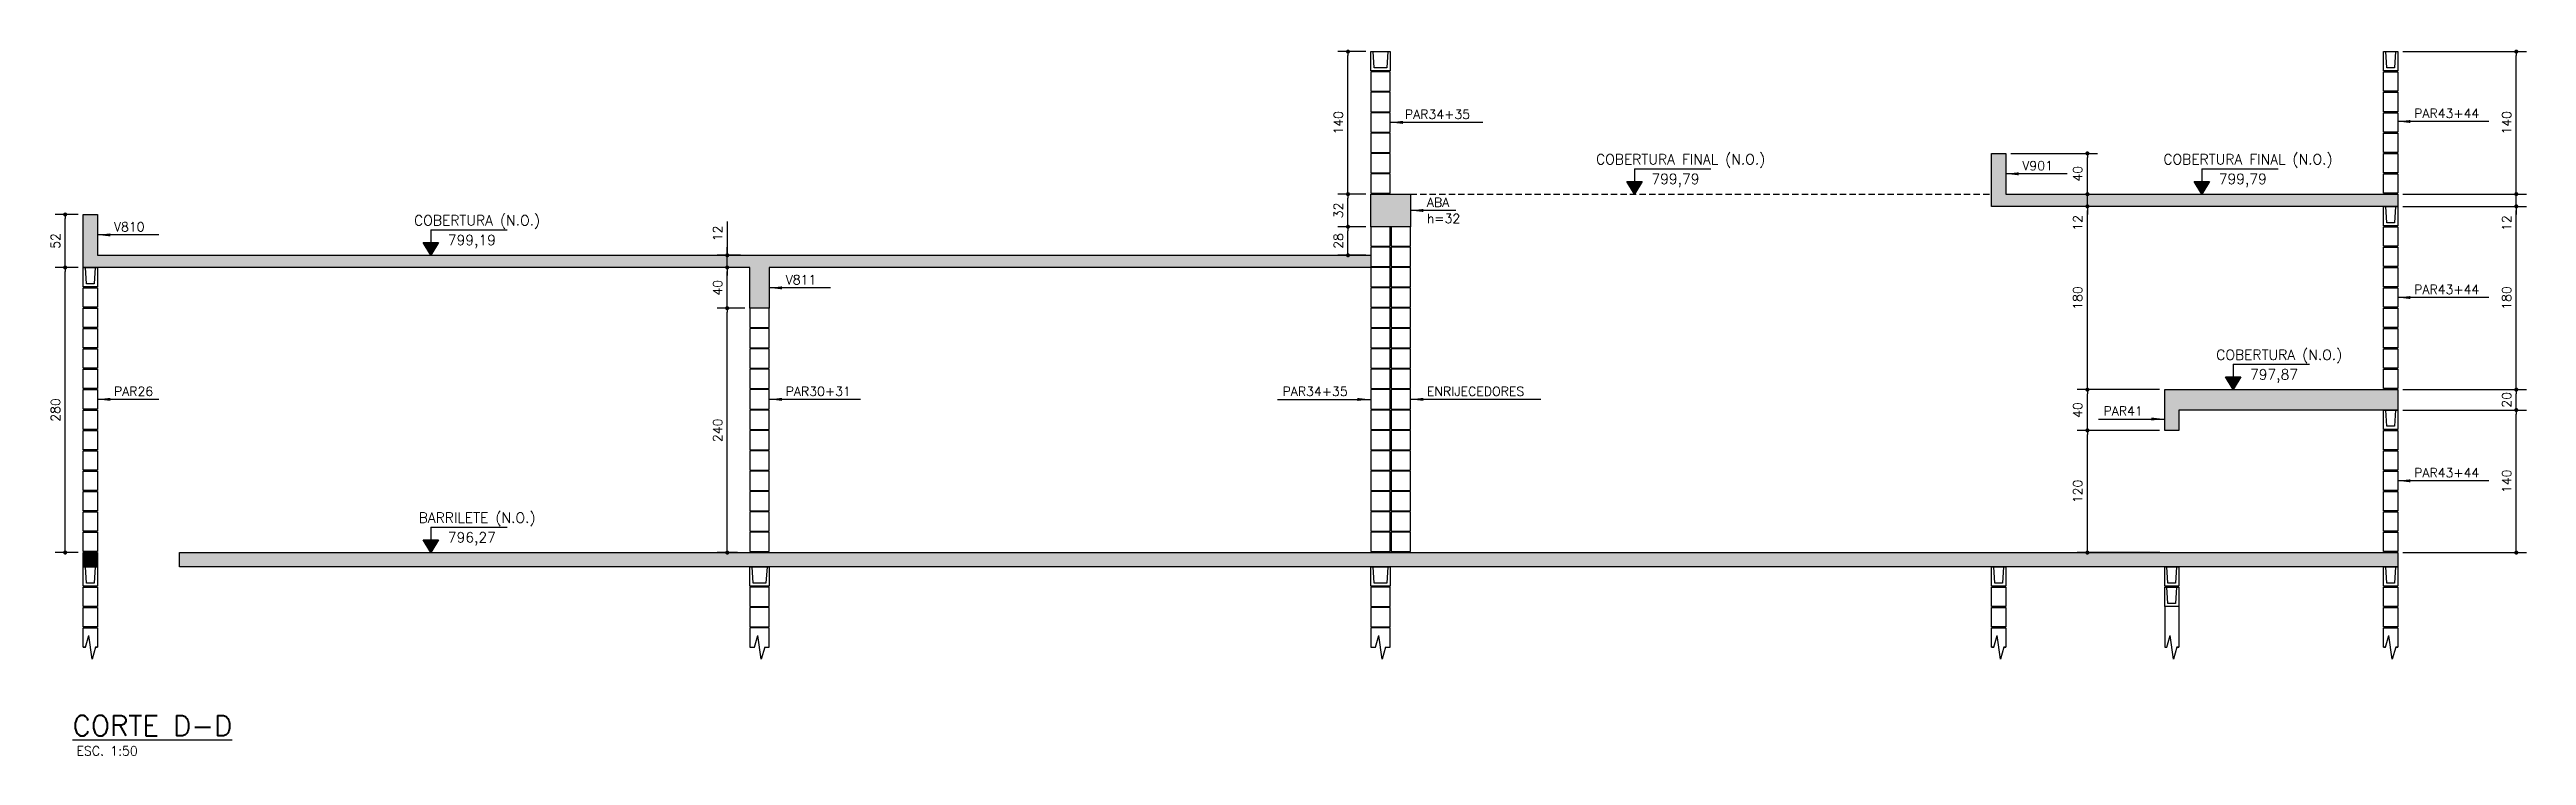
# Model space of a CAD drawing. Extents: x -14651 to 3404, y -4567 to 9231.
# Drawn here: x 166 to 2600, y 7739 to 8432 of the extents above; entities that cross this region are included whole.
import ezdxf
from ezdxf.enums import TextEntityAlignment as Align

# ---------------------------------------------------------------- set-up
doc = ezdxf.new("R2010")
doc.units = 0
doc.header["$LTSCALE"] = 25
doc.linetypes.add('DASHED2', pattern=[0.375, 0.25, -0.125])
for name, color, linetype in [('COTA', 1, 'Continuous'), ('H3', 253, 'Continuous'), ('LINHA-FINA', 1, 'Continuous'), ('Linha_fina', 1, 'Continuous'), ('PENA_03', 3, 'Continuous'), ('Pena_1', 1, 'Continuous'), ('PENA_6', 6, 'Continuous'), ('T1', 2, 'Continuous'), ('TEXTO', 3, 'Continuous')]:
    doc.layers.add(name, color=color, linetype=linetype)
doc.styles.add('COTA', font='romans.shx')
doc.styles.add('TEXTO', font='romans.shx', dxfattribs={"height": 10})
doc.styles.add('Texto1', font='romans.shx', dxfattribs={"height": 9})
doc.styles.add('Texto3', font='romans.shx', dxfattribs={"height": 20})
doc.dimstyles.new('forma', dxfattribs={"dimscale": 5, "dimtxt": 1.8, "dimasz": 0.8, "dimexe": 2, "dimexo": 1, "dimgap": 1, "dimtad": 1, "dimdec": 1, "dimzin": 9, "dimtxsty": 'COTA', "dimblk1": 'DOT', "dimblk2": 'DOT', "dimsah": 1, "dimcen": 0, "dimdle": 1, "dimclrd": 256, "dimclre": 256, "dimclrt": 2, "dimadec": 0, "dimazin": 0, "dimtfac": 1, "dimtdec": 0, "dimtmove": 0, "dimatfit": 3, "dimfxl": 1, "dimtolj": 1, "dimtzin": 0, "dimarcsym": 0})

msp = doc.modelspace()

# ---------------------------------------------------------------- texts
at = {"layer": 'T1', "style": 'Texto1'}
for s, p in [('PAR34+35', (1498.04, 8363.7)), ('PAR43+44', (2489.61, 8364.58)), ('V901', (2104.61, 8313.2)), ('ABA', (1519.61, 8277.2)), ('V810', (229.61, 8253.2)), ('h=32', (1519.61, 8261.4)), ('V811', (889.61, 8201.2)), ('PAR43+44', (2489.61, 8191.7)), ('PAR26', (229.61, 8091.7)), ('PAR30+31', (889.61, 8091.7)), ('PAR34+35', (1377.77, 8091.62)), ('ENRIJECEDORES', (1519.61, 8091.7)), ('PAR41', (2184.43, 8072.38)), ('PAR43+44', (2489.61, 8011.7))]:
    msp.add_text(s, height=9, dxfattribs=at).set_placement(p)
at = {"layer": 'TEXTO', "color": 4, "style": 'Texto3'}
msp.add_text('%%UCORTE D-D', height=20, dxfattribs=at).set_placement((188.95, 7757.76))
at = {"layer": 'TEXTO', "color": 2, "style": 'Texto1'}
msp.add_text('ESC. 1:50', height=9, dxfattribs=at).set_placement((192.81, 7738.58))

# ---------------------------------------------------------------- blocks, each defined once
blk = doc.blocks.new('interrup')
at = {"layer": 'Linha_fina'}
for p, q in [((-1, 0), (-0.33, 2.31)), ((0.33, -2.31), (-0.33, 2.31)), ((1, 0), (0.33, -2.31))]:
    blk.add_line(p, q, dxfattribs=at)
blk = doc.blocks.new('ss')
at = {"layer": 'Linha_fina'}
blk.add_solid([(0, 0), (-2.5, -0.29), (-2.5, 0.3)], dxfattribs=at)
blk = doc.blocks.new('elevação_d')
at = {"layer": 'Linha_fina', "linetype": 'Continuous'}
blk.add_hatch(color=256, dxfattribs=at).paths.add_polyline_path([(0, 0), (1.5, 2.5), (-1.5, 2.5)])
at = {"layer": 'Linha_fina'}
for p, q in [((0, 5), (0, 2.5)), ((0, 5), (15, 5)), ((0, 0), (-1.5, 2.5)), ((-1.5, 2.5), (1.5, 2.5)), ((1.5, 2.5), (0, 0))]:
    blk.add_line(p, q, dxfattribs=at)
at = {"layer": 'TEXTO', "linetype": 'Continuous', "style": 'TEXTO'}
for p in [(9.07, 5.25), (9.07, 1.5)]:
    blk.add_attdef('XXXX.XX', text='', height=2, dxfattribs=at).set_placement(p, align=Align.BOTTOM_CENTER)
blk = doc.blocks.new('_Dot')
at = {"color": 0, "linetype": 'ByBlock', "lineweight": -2}
blk.add_line((-0.5, 0), (-1, 0), dxfattribs=at)
at = {"color": 0, "linetype": 'ByBlock', "const_width": 0.5}
blk.add_lwpolyline([(-0.25, 0, 1), (0.25, 0, 1)], format="xyb", close=True, dxfattribs=at)
blk = doc.blocks.new('*D86')
at = {"layer": 'COTA', "lineweight": -2, "transparency": 16777216}
for p, q in [((194.5, 8217.8), (171.7, 8217.8)), ((181.7, 7941.8), (181.7, 8213.8)), ((194.5, 7937.8), (171.7, 7937.8))]:
    blk.add_line(p, q, dxfattribs=at)
at = {"layer": 'Defpoints', "color": 0, "transparency": 16777216}
for p in [(181.7, 8217.8), (199.5, 8217.8), (199.5, 7937.8)]:
    blk.add_point(p, dxfattribs=at)
at = {"layer": 'COTA', "lineweight": -2, "transparency": 16777216, "xscale": 4, "yscale": 4, "zscale": 4}
for p, rotation in [((181.7, 8217.8), 90), ((181.7, 7937.8), 270)]:
    blk.add_blockref('_Dot', p, dxfattribs=dict(at, rotation=rotation))
at = {"layer": 'COTA', "color": 2, "transparency": 16777216, "insert": (172.2, 8077.8), "char_height": 9, "attachment_point": 5, "rotation": 90, "style": 'COTA'}
blk.add_mtext('\\A1;280 ', dxfattribs=at)
blk = doc.blocks.new('*D87')
at = {"layer": 'COTA', "lineweight": -2, "transparency": 16777216}
for p, q in [((194.5, 8269.8), (171.7, 8269.8)), ((181.7, 8221.8), (181.7, 8265.8)), ((194.5, 8217.8), (171.7, 8217.8))]:
    blk.add_line(p, q, dxfattribs=at)
at = {"layer": 'Defpoints', "color": 0, "transparency": 16777216}
for p in [(181.7, 8269.8), (199.5, 8269.8), (199.5, 8217.8)]:
    blk.add_point(p, dxfattribs=at)
at = {"layer": 'COTA', "lineweight": -2, "transparency": 16777216, "xscale": 4, "yscale": 4, "zscale": 4}
for p, rotation in [((181.7, 8269.8), 90), ((181.7, 8217.8), 270)]:
    blk.add_blockref('_Dot', p, dxfattribs=dict(at, rotation=rotation))
at = {"layer": 'COTA', "color": 2, "transparency": 16777216, "insert": (172.2, 8243.8), "char_height": 9, "attachment_point": 5, "rotation": 90, "style": 'COTA'}
blk.add_mtext('\\A1;52 ', dxfattribs=at)
blk = doc.blocks.new('*D88')
at = {"layer": 'COTA', "lineweight": -2, "transparency": 16777216}
for p, q in [((849.5, 8177.8), (822.2, 8177.8)), ((832.2, 7941.8), (832.2, 8173.8)), ((842.2, 7937.8), (822.2, 7937.8))]:
    blk.add_line(p, q, dxfattribs=at)
at = {"layer": 'Defpoints', "color": 0, "transparency": 16777216}
for p in [(832.2, 8177.8), (854.5, 8177.8), (847.2, 7937.8)]:
    blk.add_point(p, dxfattribs=at)
at = {"layer": 'COTA', "lineweight": -2, "transparency": 16777216, "xscale": 4, "yscale": 4, "zscale": 4}
for p, rotation in [((832.2, 8177.8), 90), ((832.2, 7937.8), 270)]:
    blk.add_blockref('_Dot', p, dxfattribs=dict(at, rotation=rotation))
at = {"layer": 'COTA', "color": 2, "transparency": 16777216, "insert": (822.7, 8057.8), "char_height": 9, "attachment_point": 5, "rotation": 90, "style": 'COTA'}
blk.add_mtext('\\A1;240 ', dxfattribs=at)
blk = doc.blocks.new('*D89')
at = {"layer": 'COTA', "lineweight": -2, "transparency": 16777216}
for p, q in [((849.5, 8217.8), (822.2, 8217.8)), ((832.2, 8181.8), (832.2, 8213.8)), ((849.5, 8177.8), (822.2, 8177.8))]:
    blk.add_line(p, q, dxfattribs=at)
at = {"layer": 'Defpoints', "color": 0, "transparency": 16777216}
for p in [(832.2, 8217.8), (854.5, 8217.8), (854.5, 8177.8)]:
    blk.add_point(p, dxfattribs=at)
at = {"layer": 'COTA', "lineweight": -2, "transparency": 16777216, "xscale": 4, "yscale": 4, "zscale": 4}
for p, rotation in [((832.2, 8217.8), 90), ((832.2, 8177.8), 270)]:
    blk.add_blockref('_Dot', p, dxfattribs=dict(at, rotation=rotation))
at = {"layer": 'COTA', "color": 2, "transparency": 16777216, "insert": (822.7, 8197.8), "char_height": 9, "attachment_point": 5, "rotation": 90, "style": 'COTA'}
blk.add_mtext('\\A1;40 ', dxfattribs=at)
blk = doc.blocks.new('*D90')
at = {"layer": 'COTA', "lineweight": -2, "transparency": 16777216}
for p, q in [((832.2, 8262.9), (832.2, 8229.8)), ((845.1, 8229.8), (822.2, 8229.8)), ((832.2, 8233.8), (832.2, 8237.8)), ((832.2, 8217.8), (832.2, 8229.8)), ((832.2, 8217.8), (832.2, 8229.8)), ((849.5, 8217.8), (822.2, 8217.8)), ((832.2, 8213.8), (832.2, 8209.8))]:
    blk.add_line(p, q, dxfattribs=at)
at = {"layer": 'Defpoints', "color": 0, "transparency": 16777216}
for p in [(832.2, 8229.8), (850.1, 8229.8), (854.5, 8217.8)]:
    blk.add_point(p, dxfattribs=at)
at = {"layer": 'COTA', "lineweight": -2, "transparency": 16777216, "xscale": 4, "yscale": 4, "zscale": 4}
for p, rotation in [((832.2, 8229.8), 270), ((832.2, 8217.8), 90)]:
    blk.add_blockref('_Dot', p, dxfattribs=dict(at, rotation=rotation))
at = {"layer": 'COTA', "color": 2, "transparency": 16777216, "insert": (822.7, 8251.2), "char_height": 9, "attachment_point": 5, "rotation": 90, "style": 'COTA'}
blk.add_mtext('\\A1;12 ', dxfattribs=at)
blk = doc.blocks.new('*D91')
at = {"layer": 'COTA', "lineweight": -2, "transparency": 16777216}
for p, q in [((1459.5, 8257.8), (1432.1, 8257.8)), ((1442.1, 8233.8), (1442.1, 8253.8)), ((1459.5, 8229.8), (1432.1, 8229.8))]:
    blk.add_line(p, q, dxfattribs=at)
at = {"layer": 'Defpoints', "color": 0, "transparency": 16777216}
for p in [(1442.1, 8257.8), (1464.5, 8257.8), (1464.5, 8229.8)]:
    blk.add_point(p, dxfattribs=at)
at = {"layer": 'COTA', "lineweight": -2, "transparency": 16777216, "xscale": 4, "yscale": 4, "zscale": 4}
for p, rotation in [((1442.1, 8257.8), 90), ((1442.1, 8229.8), 270)]:
    blk.add_blockref('_Dot', p, dxfattribs=dict(at, rotation=rotation))
at = {"layer": 'COTA', "color": 2, "transparency": 16777216, "insert": (1432.6, 8243.8), "char_height": 9, "attachment_point": 5, "rotation": 90, "style": 'COTA'}
blk.add_mtext('\\A1;28 ', dxfattribs=at)
blk = doc.blocks.new('*D92')
at = {"layer": 'COTA', "lineweight": -2, "transparency": 16777216}
for p, q in [((1459.5, 8289.8), (1432.1, 8289.8)), ((1442.1, 8261.8), (1442.1, 8285.8)), ((1459.5, 8257.8), (1432.1, 8257.8))]:
    blk.add_line(p, q, dxfattribs=at)
at = {"layer": 'Defpoints', "color": 0, "transparency": 16777216}
for p in [(1442.1, 8289.8), (1464.5, 8289.8), (1464.5, 8257.8)]:
    blk.add_point(p, dxfattribs=at)
at = {"layer": 'COTA', "lineweight": -2, "transparency": 16777216, "xscale": 4, "yscale": 4, "zscale": 4}
for p, rotation in [((1442.1, 8289.8), 90), ((1442.1, 8257.8), 270)]:
    blk.add_blockref('_Dot', p, dxfattribs=dict(at, rotation=rotation))
at = {"layer": 'COTA', "color": 2, "transparency": 16777216, "insert": (1432.6, 8273.8), "char_height": 9, "attachment_point": 5, "rotation": 90, "style": 'COTA'}
blk.add_mtext('\\A1;32 ', dxfattribs=at)
blk = doc.blocks.new('*D93')
at = {"layer": 'COTA', "lineweight": -2, "transparency": 16777216}
for p, q in [((1459.5, 8429.8), (1432.1, 8429.8)), ((1442.1, 8293.8), (1442.1, 8425.8)), ((1459.5, 8289.8), (1432.1, 8289.8))]:
    blk.add_line(p, q, dxfattribs=at)
at = {"layer": 'Defpoints', "color": 0, "transparency": 16777216}
for p in [(1442.1, 8429.8), (1464.5, 8429.8), (1464.5, 8289.8)]:
    blk.add_point(p, dxfattribs=at)
at = {"layer": 'COTA', "lineweight": -2, "transparency": 16777216, "xscale": 4, "yscale": 4, "zscale": 4}
for p, rotation in [((1442.1, 8429.8), 90), ((1442.1, 8289.8), 270)]:
    blk.add_blockref('_Dot', p, dxfattribs=dict(at, rotation=rotation))
at = {"layer": 'COTA', "color": 2, "transparency": 16777216, "insert": (1432.6, 8359.8), "char_height": 9, "attachment_point": 5, "rotation": 90, "style": 'COTA'}
blk.add_mtext('\\A1;140 ', dxfattribs=at)
blk = doc.blocks.new('*D94')
at = {"layer": 'COTA', "lineweight": -2, "transparency": 16777216}
for p, q in [((2239.5, 8057.8), (2158.6, 8057.8)), ((2168.6, 7941.8), (2168.6, 8053.8)), ((2239.6, 7937.8), (2158.6, 7937.8))]:
    blk.add_line(p, q, dxfattribs=at)
at = {"layer": 'Defpoints', "color": 0, "transparency": 16777216}
for p in [(2168.6, 8057.8), (2244.5, 8057.8), (2244.6, 7937.8)]:
    blk.add_point(p, dxfattribs=at)
at = {"layer": 'COTA', "lineweight": -2, "transparency": 16777216, "xscale": 4, "yscale": 4, "zscale": 4}
for p, rotation in [((2168.6, 8057.8), 90), ((2168.6, 7937.8), 270)]:
    blk.add_blockref('_Dot', p, dxfattribs=dict(at, rotation=rotation))
at = {"layer": 'COTA', "color": 2, "transparency": 16777216, "insert": (2159.1, 7997.8), "char_height": 9, "attachment_point": 5, "rotation": 90, "style": 'COTA'}
blk.add_mtext('\\A1;120 ', dxfattribs=at)
blk = doc.blocks.new('*D95')
at = {"layer": 'COTA', "lineweight": -2, "transparency": 16777216}
for p, q in [((2239.5, 8097.8), (2158.6, 8097.8)), ((2168.6, 8061.8), (2168.6, 8093.8)), ((2239.5, 8057.8), (2158.6, 8057.8))]:
    blk.add_line(p, q, dxfattribs=at)
at = {"layer": 'Defpoints', "color": 0, "transparency": 16777216}
for p in [(2168.6, 8097.8), (2244.5, 8097.8), (2244.5, 8057.8)]:
    blk.add_point(p, dxfattribs=at)
at = {"layer": 'COTA', "lineweight": -2, "transparency": 16777216, "xscale": 4, "yscale": 4, "zscale": 4}
for p, rotation in [((2168.6, 8097.8), 90), ((2168.6, 8057.8), 270)]:
    blk.add_blockref('_Dot', p, dxfattribs=dict(at, rotation=rotation))
at = {"layer": 'COTA', "color": 2, "transparency": 16777216, "insert": (2159.1, 8077.8), "char_height": 9, "attachment_point": 5, "rotation": 90, "style": 'COTA'}
blk.add_mtext('\\A1;40 ', dxfattribs=at)
blk = doc.blocks.new('*D96')
at = {"layer": 'COTA', "lineweight": -2, "transparency": 16777216}
for p, q in [((2169.6, 8277.8), (2158.6, 8277.8)), ((2168.6, 8101.8), (2168.6, 8273.8)), ((2239.5, 8097.8), (2158.6, 8097.8))]:
    blk.add_line(p, q, dxfattribs=at)
at = {"layer": 'Defpoints', "color": 0, "transparency": 16777216}
for p in [(2168.6, 8277.8), (2174.6, 8277.8), (2244.5, 8097.8)]:
    blk.add_point(p, dxfattribs=at)
at = {"layer": 'COTA', "lineweight": -2, "transparency": 16777216, "xscale": 4, "yscale": 4, "zscale": 4}
for p, rotation in [((2168.6, 8277.8), 90), ((2168.6, 8097.8), 270)]:
    blk.add_blockref('_Dot', p, dxfattribs=dict(at, rotation=rotation))
at = {"layer": 'COTA', "color": 2, "transparency": 16777216, "insert": (2159.1, 8187.8), "char_height": 9, "attachment_point": 5, "rotation": 90, "style": 'COTA'}
blk.add_mtext('\\A1;180 ', dxfattribs=at)
blk = doc.blocks.new('*D97')
at = {"layer": 'COTA', "lineweight": -2, "transparency": 16777216}
for p, q in [((2169.6, 8277.8), (2158.6, 8277.8)), ((2168.6, 8293.8), (2168.6, 8297.8)), ((2168.6, 8277.8), (2168.6, 8289.8)), ((2173.6, 8289.8), (2178.6, 8289.8)), ((2168.6, 8273.8), (2168.6, 8269.8))]:
    blk.add_line(p, q, dxfattribs=at)
at = {"layer": 'Defpoints', "color": 0, "transparency": 16777216}
for p in [(2168.6, 8289.8), (2168.6, 8289.8), (2174.6, 8277.8)]:
    blk.add_point(p, dxfattribs=at)
at = {"layer": 'COTA', "lineweight": -2, "transparency": 16777216, "xscale": 4, "yscale": 4, "zscale": 4}
for p, rotation in [((2168.6, 8289.8), 270), ((2168.6, 8277.8), 90)]:
    blk.add_blockref('_Dot', p, dxfattribs=dict(at, rotation=rotation))
at = {"layer": 'COTA', "color": 2, "transparency": 16777216, "insert": (2159.1, 8261.6), "char_height": 9, "attachment_point": 5, "rotation": 90, "style": 'COTA'}
blk.add_mtext('\\A1;12 ', dxfattribs=at)
blk = doc.blocks.new('*D98')
at = {"layer": 'COTA', "lineweight": -2, "transparency": 16777216}
for p, q in [((2093.5, 8329.8), (2178.6, 8329.8)), ((2168.6, 8293.8), (2168.6, 8325.8)), ((2173.6, 8289.8), (2178.6, 8289.8))]:
    blk.add_line(p, q, dxfattribs=at)
at = {"layer": 'Defpoints', "color": 0, "transparency": 16777216}
for p in [(2088.5, 8329.8), (2168.6, 8329.8), (2168.6, 8289.8)]:
    blk.add_point(p, dxfattribs=at)
at = {"layer": 'COTA', "lineweight": -2, "transparency": 16777216, "xscale": 4, "yscale": 4, "zscale": 4}
for p, rotation in [((2168.6, 8329.8), 90), ((2168.6, 8289.8), 270)]:
    blk.add_blockref('_Dot', p, dxfattribs=dict(at, rotation=rotation))
at = {"layer": 'COTA', "color": 2, "transparency": 16777216, "insert": (2159.1, 8309.8), "char_height": 9, "attachment_point": 5, "rotation": 90, "style": 'COTA'}
blk.add_mtext('\\A1;40 ', dxfattribs=at)
blk = doc.blocks.new('*D99')
at = {"layer": 'COTA', "lineweight": -2, "transparency": 16777216}
for p, q in [((2478.5, 8077.8), (2600, 8077.8)), ((2590, 7941.8), (2590, 8073.8)), ((2478.5, 7937.8), (2600, 7937.8))]:
    blk.add_line(p, q, dxfattribs=at)
at = {"layer": 'Defpoints', "color": 0, "transparency": 16777216}
for p in [(2473.5, 8077.8), (2590, 8077.8), (2473.5, 7937.8)]:
    blk.add_point(p, dxfattribs=at)
at = {"layer": 'COTA', "lineweight": -2, "transparency": 16777216, "xscale": 4, "yscale": 4, "zscale": 4}
for p, rotation in [((2590, 8077.8), 90), ((2590, 7937.8), 270)]:
    blk.add_blockref('_Dot', p, dxfattribs=dict(at, rotation=rotation))
at = {"layer": 'COTA', "color": 2, "transparency": 16777216, "insert": (2580.5, 8007.8), "char_height": 9, "attachment_point": 5, "rotation": 90, "style": 'COTA'}
blk.add_mtext('\\A1;140 ', dxfattribs=at)
blk = doc.blocks.new('*D100')
at = {"layer": 'COTA', "lineweight": -2, "transparency": 16777216}
for p, q in [((2478.5, 8097.8), (2600, 8097.8)), ((2590, 8081.8), (2590, 8093.8)), ((2478.5, 8077.8), (2600, 8077.8))]:
    blk.add_line(p, q, dxfattribs=at)
at = {"layer": 'Defpoints', "color": 0, "transparency": 16777216}
for p in [(2473.5, 8097.8), (2590, 8097.8), (2473.5, 8077.8)]:
    blk.add_point(p, dxfattribs=at)
at = {"layer": 'COTA', "lineweight": -2, "transparency": 16777216, "xscale": 4, "yscale": 4, "zscale": 4}
for p, rotation in [((2590, 8097.8), 90), ((2590, 8077.8), 270)]:
    blk.add_blockref('_Dot', p, dxfattribs=dict(at, rotation=rotation))
at = {"layer": 'COTA', "color": 2, "transparency": 16777216, "insert": (2580.5, 8087.8), "char_height": 9, "attachment_point": 5, "rotation": 90, "style": 'COTA'}
blk.add_mtext('\\A1;20 ', dxfattribs=at)
blk = doc.blocks.new('*D101')
at = {"layer": 'COTA', "lineweight": -2, "transparency": 16777216}
for p, q in [((2478.5, 8277.8), (2600, 8277.8)), ((2590, 8101.8), (2590, 8273.8)), ((2478.5, 8097.8), (2600, 8097.8))]:
    blk.add_line(p, q, dxfattribs=at)
at = {"layer": 'Defpoints', "color": 0, "transparency": 16777216}
for p in [(2473.5, 8277.8), (2590, 8277.8), (2473.5, 8097.8)]:
    blk.add_point(p, dxfattribs=at)
at = {"layer": 'COTA', "lineweight": -2, "transparency": 16777216, "xscale": 4, "yscale": 4, "zscale": 4}
for p, rotation in [((2590, 8277.8), 90), ((2590, 8097.8), 270)]:
    blk.add_blockref('_Dot', p, dxfattribs=dict(at, rotation=rotation))
at = {"layer": 'COTA', "color": 2, "transparency": 16777216, "insert": (2580.5, 8187.8), "char_height": 9, "attachment_point": 5, "rotation": 90, "style": 'COTA'}
blk.add_mtext('\\A1;180 ', dxfattribs=at)
blk = doc.blocks.new('*D102')
at = {"layer": 'COTA', "lineweight": -2, "transparency": 16777216}
for p, q in [((2478.5, 8289.8), (2600, 8289.8)), ((2478.5, 8277.8), (2600, 8277.8)), ((2590, 8293.8), (2590, 8297.8)), ((2590, 8277.8), (2590, 8289.8)), ((2590, 8273.8), (2590, 8269.8))]:
    blk.add_line(p, q, dxfattribs=at)
at = {"layer": 'Defpoints', "color": 0, "transparency": 16777216}
for p in [(2473.5, 8289.8), (2473.5, 8277.8), (2590, 8289.8)]:
    blk.add_point(p, dxfattribs=at)
at = {"layer": 'COTA', "lineweight": -2, "transparency": 16777216, "xscale": 4, "yscale": 4, "zscale": 4}
for p, rotation in [((2590, 8289.8), 270), ((2590, 8277.8), 90)]:
    blk.add_blockref('_Dot', p, dxfattribs=dict(at, rotation=rotation))
at = {"layer": 'COTA', "color": 2, "transparency": 16777216, "insert": (2580.5, 8261.3), "char_height": 9, "attachment_point": 5, "rotation": 90, "style": 'COTA'}
blk.add_mtext('\\A1;12 ', dxfattribs=at)
blk = doc.blocks.new('*D103')
at = {"layer": 'COTA', "lineweight": -2, "transparency": 16777216}
for p, q in [((2478.5, 8429.8), (2600, 8429.8)), ((2590, 8293.8), (2590, 8425.8)), ((2478.5, 8289.8), (2600, 8289.8))]:
    blk.add_line(p, q, dxfattribs=at)
at = {"layer": 'Defpoints', "color": 0, "transparency": 16777216}
for p in [(2473.5, 8429.8), (2590, 8429.8), (2473.5, 8289.8)]:
    blk.add_point(p, dxfattribs=at)
at = {"layer": 'COTA', "lineweight": -2, "transparency": 16777216, "xscale": 4, "yscale": 4, "zscale": 4}
for p, rotation in [((2590, 8429.8), 90), ((2590, 8289.8), 270)]:
    blk.add_blockref('_Dot', p, dxfattribs=dict(at, rotation=rotation))
at = {"layer": 'COTA', "color": 2, "transparency": 16777216, "insert": (2580.5, 8359.8), "char_height": 9, "attachment_point": 5, "rotation": 90, "style": 'COTA'}
blk.add_mtext('\\A1;140 ', dxfattribs=at)

# ---------------------------------------------------------------- dimensions: what is measured, and where the dimension line sits
at = {"layer": 'COTA'}
for base, p1, p2, override, picture, middle in [((1442.1, 8429.79), (1464.52, 8289.79), (1464.52, 8429.79), {"dimpost": ' ', "dimtmove": 1}, '*D93', (1432.6, 8359.79)), ((2589.98, 8429.79), (2473.52, 8289.79), (2473.52, 8429.79), {"dimpost": ' ', "dimtmove": 1}, '*D103', (2580.48, 8359.79)), ((2168.64, 8329.79), (2168.64, 8289.79), (2088.52, 8329.79), {"dimpost": ' ', "dimtmove": 1}, '*D98', (2159.14, 8309.79)), ((1442.1, 8289.79), (1464.52, 8257.79), (1464.52, 8289.79), {"dimpost": ' ', "dimtmove": 1}, '*D92', (1432.6, 8273.79)), ((2168.64, 8277.79), (2244.52, 8097.79), (2174.59, 8277.79), {"dimpost": ' ', "dimtmove": 1}, '*D96', (2159.14, 8187.79)), ((2589.98, 8277.79), (2473.52, 8097.79), (2473.52, 8277.79), {"dimpost": ' ', "dimtmove": 1}, '*D101', (2580.48, 8187.79)), ((181.74, 8269.79), (199.52, 8217.79), (199.52, 8269.79), {"dimpost": ' ', "dimtmove": 1}, '*D87', (172.24, 8243.79)), ((1442.1, 8257.79), (1464.52, 8229.79), (1464.52, 8257.79), {"dimpost": ' '}, '*D91', (1432.6, 8243.79)), ((181.74, 8217.79), (199.52, 7937.79), (199.52, 8217.79), {"dimpost": ' '}, '*D86', (172.24, 8077.79)), ((832.16, 8217.79), (854.52, 8177.79), (854.52, 8217.79), {"dimpost": ' ', "dimtmove": 1}, '*D89', (822.66, 8197.79)), ((832.16, 8177.79), (847.23, 7937.79), (854.52, 8177.79), {"dimpost": ' '}, '*D88', (822.66, 8057.79)), ((2168.64, 8097.79), (2244.52, 8057.79), (2244.52, 8097.79), {"dimpost": ' ', "dimtmove": 1}, '*D95', (2159.14, 8077.79)), ((2589.98, 8077.79), (2473.52, 7937.79), (2473.52, 8077.79), {"dimpost": ' '}, '*D99', (2580.48, 8007.79)), ((2168.64, 8057.79), (2244.63, 7937.79), (2244.52, 8057.79), {"dimpost": ' '}, '*D94', (2159.14, 7997.79))]:
    dim = msp.add_linear_dim(base=base, p1=p1, p2=p2, angle=90, dimstyle='forma', override=override, dxfattribs=at)
    dim.commit()
    dim.dimension.update_dxf_attribs({"geometry": picture, "text_midpoint": middle})
for base, p1, p2, picture, middle in [((2168.64, 8289.79), (2174.59, 8277.79), (2168.64, 8289.79), '*D97', (2168.64, 8261.58)), ((2589.98, 8289.79), (2473.52, 8277.79), (2473.52, 8289.79), '*D102', (2589.98, 8261.33)), ((832.16, 8229.79), (854.52, 8217.79), (850.14, 8229.79), '*D90', (832.16, 8251.23)), ((2589.98, 8097.79), (2473.52, 8077.79), (2473.52, 8097.79), '*D100', (2589.98, 8087.79))]:
    dim = msp.add_linear_dim(base=base, p1=p1, p2=p2, angle=90, dimstyle='forma', override={"dimpost": ' ', "dimtmove": 1}, dxfattribs=at)
    dim.commit()
    dim.dimension.update_dxf_attribs({"geometry": picture, "text_midpoint": middle, "dimtype": 128})

# ---------------------------------------------------------------- hatches: boundary and pattern name
at = {"layer": 'H3'}
for points in [[(2074.52, 8329.79), (2088.52, 8329.79), (2088.52, 8289.79), (2473.52, 8289.79), (2473.52, 8277.79), (2074.52, 8277.79)], [(1464.52, 8289.79), (1464.52, 8257.79), (1503.52, 8257.79), (1503.52, 8289.79)], [(199.52, 8217.79), (199.52, 8269.79), (213.52, 8269.79), (213.52, 8229.79), (1464.52, 8229.79), (1464.52, 8217.79), (873.52, 8217.79), (873.52, 8177.79), (854.52, 8177.79), (854.52, 8217.79)], [(2244.52, 8097.79), (2473.52, 8097.79), (2473.52, 8077.79), (2459.52, 8077.79), (2258.52, 8077.79), (2258.52, 8057.79), (2244.52, 8057.79)], [(199.52, 7923.79), (199.52, 7937.79), (213.52, 7937.79), (213.52, 7923.79)], [(294.02, 7937.79), (2473.52, 7937.79), (2473.52, 7923.79), (294.02, 7923.79)]]:
    msp.add_hatch(color=256, dxfattribs=at).paths.add_polyline_path(points)

# ---------------------------------------------------------------- linework, layer by layer
at = {"layer": 'LINHA-FINA', "linetype": 'DASHED2'}
msp.add_line((1503.52, 8289.79), (2074.52, 8289.79), dxfattribs=at)
at = {"layer": 'Linha_fina'}
for p, q in [((1574.67, 8360.29), (1483.52, 8360.29)), ((2563.01, 8361.17), (2473.52, 8361.17)), ((2148.58, 8309.79), (2088.52, 8309.79)), ((1548.15, 8273.79), (1503.52, 8273.79)), ((273.58, 8249.79), (213.52, 8249.79)), ((933.58, 8197.79), (873.52, 8197.79)), ((2563.01, 8188.29), (2473.52, 8188.29)), ((273.58, 8088.29), (213.52, 8088.29)), ((963.01, 8088.29), (873.52, 8088.29)), ((1372.71, 8088.21), (1463.87, 8088.21)), ((1631.61, 8088.29), (1503.52, 8088.29)), ((2179.38, 8068.97), (2243.87, 8068.97)), ((2563.01, 8008.29), (2473.52, 8008.29)), ((199.52, 7844.79), (201.52, 7844.79)), ((211.52, 7844.79), (213.52, 7844.79)), ((854.52, 7844.79), (859.02, 7844.79)), ((869.02, 7844.79), (873.52, 7844.79)), ((1464.52, 7844.79), (1469.02, 7844.79)), ((1479.02, 7844.79), (1483.52, 7844.79)), ((2074.52, 7844.79), (2076.52, 7844.79)), ((2086.52, 7844.79), (2088.52, 7844.79)), ((2244.52, 7844.79), (2246.52, 7844.79)), ((2256.52, 7844.79), (2258.52, 7844.79)), ((2459.52, 7844.79), (2461.52, 7844.79)), ((2471.52, 7844.79), (2473.52, 7844.79))]:
    msp.add_line(p, q, dxfattribs=at)
at = {"layer": 'PENA_03'}
for points in [[(2074.52, 8329.79), (2088.52, 8329.79), (2088.52, 8289.79), (2473.52, 8289.79), (2473.52, 8277.79), (2074.52, 8277.79), (2074.52, 8329.79)], [(1464.52, 8257.79), (1464.52, 8289.79), (1503.52, 8289.79), (1503.52, 8257.79), (1464.52, 8257.79)], [(199.52, 8217.79), (199.52, 8269.79), (213.52, 8269.79), (213.52, 8229.79), (1464.52, 8229.79), (1464.52, 8217.79), (873.52, 8217.79), (873.52, 8177.79), (854.52, 8177.79), (854.52, 8217.79), (199.52, 8217.79)], [(2244.52, 8097.79), (2473.52, 8097.79), (2473.52, 8077.79), (2459.52, 8077.79), (2258.52, 8077.79), (2258.52, 8057.79), (2244.52, 8057.79), (2244.52, 8097.79)]]:
    msp.add_lwpolyline(points, dxfattribs=at)
for points in [[(199.52, 7923.79), (199.52, 7937.79), (213.52, 7937.79), (213.52, 7923.79)], [(294.02, 7937.79), (2473.52, 7937.79), (2473.52, 7923.79), (294.02, 7923.79)]]:
    msp.add_lwpolyline(points, close=True, dxfattribs=at)
at = {"layer": 'Pena_1', "linetype": 'Continuous', "transparency": 33554687}
for p, q in [((2244.52, 7884.79), (2244.52, 7844.79)), ((2258.52, 7884.79), (2258.52, 7844.79))]:
    msp.add_line(p, q, dxfattribs=at)
for points in [[(1483.52, 8410.79), (1464.52, 8410.79), (1464.52, 8429.79), (1483.52, 8429.79), (1483.52, 8410.79)], [(1481.27, 8429.79), (1480.27, 8413.79), (1467.77, 8413.79), (1466.77, 8429.79)], [(2473.52, 8410.79), (2459.52, 8410.79), (2459.52, 8429.79), (2473.52, 8429.79), (2473.52, 8410.79)], [(2471.27, 8429.79), (2470.27, 8413.79), (2462.77, 8413.79), (2461.77, 8429.79)], [(1464.52, 8390.79), (1483.52, 8390.79), (1483.52, 8409.79), (1464.52, 8409.79), (1464.52, 8390.79)], [(2473.52, 8390.79), (2459.52, 8390.79), (2459.52, 8409.79), (2473.52, 8409.79), (2473.52, 8390.79)], [(1464.52, 8370.79), (1483.52, 8370.79), (1483.52, 8389.79), (1464.52, 8389.79), (1464.52, 8370.79)], [(2473.52, 8370.79), (2459.52, 8370.79), (2459.52, 8389.79), (2473.52, 8389.79), (2473.52, 8370.79)], [(1464.52, 8350.79), (1483.52, 8350.79), (1483.52, 8369.79), (1464.52, 8369.79), (1464.52, 8350.79)], [(1464.52, 8330.79), (1483.52, 8330.79), (1483.52, 8349.79), (1464.52, 8349.79), (1464.52, 8330.79)], [(2473.52, 8350.79), (2459.52, 8350.79), (2459.52, 8369.79), (2473.52, 8369.79), (2473.52, 8350.79)], [(2473.52, 8330.79), (2459.52, 8330.79), (2459.52, 8349.79), (2473.52, 8349.79), (2473.52, 8330.79)], [(1464.52, 8310.79), (1483.52, 8310.79), (1483.52, 8329.79), (1464.52, 8329.79), (1464.52, 8310.79)], [(2473.52, 8310.79), (2459.52, 8310.79), (2459.52, 8329.79), (2473.52, 8329.79), (2473.52, 8310.79)], [(1464.52, 8290.79), (1483.52, 8290.79), (1483.52, 8309.79), (1464.52, 8309.79), (1464.52, 8290.79)], [(2473.52, 8290.79), (2459.52, 8290.79), (2459.52, 8309.79), (2473.52, 8309.79), (2473.52, 8290.79)], [(2473.52, 8258.79), (2459.52, 8258.79), (2459.52, 8277.79), (2473.52, 8277.79), (2473.52, 8258.79)], [(2471.27, 8277.79), (2470.27, 8261.79), (2462.77, 8261.79), (2461.77, 8277.79)], [(1464.52, 8238.79), (1483.52, 8238.79), (1483.52, 8257.79), (1464.52, 8257.79), (1464.52, 8238.79)], [(1484.52, 8238.79), (1503.52, 8238.79), (1503.52, 8257.79), (1484.52, 8257.79), (1484.52, 8238.79)], [(2473.52, 8238.79), (2459.52, 8238.79), (2459.52, 8257.79), (2473.52, 8257.79), (2473.52, 8238.79)], [(1464.52, 8218.79), (1483.52, 8218.79), (1483.52, 8237.79), (1464.52, 8237.79), (1464.52, 8218.79)], [(1484.52, 8218.79), (1503.52, 8218.79), (1503.52, 8237.79), (1484.52, 8237.79), (1484.52, 8218.79)], [(2473.52, 8218.79), (2459.52, 8218.79), (2459.52, 8237.79), (2473.52, 8237.79), (2473.52, 8218.79)], [(213.52, 8198.79), (199.52, 8198.79), (199.52, 8217.79), (213.52, 8217.79), (213.52, 8198.79)], [(211.27, 8217.79), (210.27, 8201.79), (202.77, 8201.79), (201.77, 8217.79)], [(1464.52, 8198.79), (1483.52, 8198.79), (1483.52, 8217.79), (1464.52, 8217.79), (1464.52, 8198.79)], [(1484.52, 8198.79), (1503.52, 8198.79), (1503.52, 8217.79), (1484.52, 8217.79), (1484.52, 8198.79)], [(2473.52, 8198.79), (2459.52, 8198.79), (2459.52, 8217.79), (2473.52, 8217.79), (2473.52, 8198.79)], [(213.52, 8178.79), (199.52, 8178.79), (199.52, 8197.79), (213.52, 8197.79), (213.52, 8178.79)], [(213.52, 8158.79), (199.52, 8158.79), (199.52, 8177.79), (213.52, 8177.79), (213.52, 8158.79)], [(854.52, 8158.79), (873.52, 8158.79), (873.52, 8177.79), (854.52, 8177.79), (854.52, 8158.79)], [(1464.52, 8178.79), (1483.52, 8178.79), (1483.52, 8197.79), (1464.52, 8197.79), (1464.52, 8178.79)], [(1464.52, 8158.79), (1483.52, 8158.79), (1483.52, 8177.79), (1464.52, 8177.79), (1464.52, 8158.79)], [(1484.52, 8178.79), (1503.52, 8178.79), (1503.52, 8197.79), (1484.52, 8197.79), (1484.52, 8178.79)], [(1484.52, 8158.79), (1503.52, 8158.79), (1503.52, 8177.79), (1484.52, 8177.79), (1484.52, 8158.79)], [(2473.52, 8178.79), (2459.52, 8178.79), (2459.52, 8197.79), (2473.52, 8197.79), (2473.52, 8178.79)], [(2473.52, 8158.79), (2459.52, 8158.79), (2459.52, 8177.79), (2473.52, 8177.79), (2473.52, 8158.79)], [(213.52, 8138.79), (199.52, 8138.79), (199.52, 8157.79), (213.52, 8157.79), (213.52, 8138.79)], [(854.52, 8138.79), (873.52, 8138.79), (873.52, 8157.79), (854.52, 8157.79), (854.52, 8138.79)], [(1464.52, 8138.79), (1483.52, 8138.79), (1483.52, 8157.79), (1464.52, 8157.79), (1464.52, 8138.79)], [(1484.52, 8138.79), (1503.52, 8138.79), (1503.52, 8157.79), (1484.52, 8157.79), (1484.52, 8138.79)], [(2473.52, 8138.79), (2459.52, 8138.79), (2459.52, 8157.79), (2473.52, 8157.79), (2473.52, 8138.79)], [(213.52, 8118.79), (199.52, 8118.79), (199.52, 8137.79), (213.52, 8137.79), (213.52, 8118.79)], [(854.52, 8118.79), (873.52, 8118.79), (873.52, 8137.79), (854.52, 8137.79), (854.52, 8118.79)], [(1464.52, 8118.79), (1483.52, 8118.79), (1483.52, 8137.79), (1464.52, 8137.79), (1464.52, 8118.79)], [(1484.52, 8118.79), (1503.52, 8118.79), (1503.52, 8137.79), (1484.52, 8137.79), (1484.52, 8118.79)], [(2473.52, 8118.79), (2459.52, 8118.79), (2459.52, 8137.79), (2473.52, 8137.79), (2473.52, 8118.79)], [(213.52, 8098.79), (199.52, 8098.79), (199.52, 8117.79), (213.52, 8117.79), (213.52, 8098.79)], [(854.52, 8098.79), (873.52, 8098.79), (873.52, 8117.79), (854.52, 8117.79), (854.52, 8098.79)], [(1464.52, 8098.79), (1483.52, 8098.79), (1483.52, 8117.79), (1464.52, 8117.79), (1464.52, 8098.79)], [(1484.52, 8098.79), (1503.52, 8098.79), (1503.52, 8117.79), (1484.52, 8117.79), (1484.52, 8098.79)], [(2473.52, 8098.79), (2459.52, 8098.79), (2459.52, 8117.79), (2473.52, 8117.79), (2473.52, 8098.79)], [(213.52, 8078.79), (199.52, 8078.79), (199.52, 8097.79), (213.52, 8097.79), (213.52, 8078.79)], [(854.52, 8078.79), (873.52, 8078.79), (873.52, 8097.79), (854.52, 8097.79), (854.52, 8078.79)], [(1464.52, 8078.79), (1483.52, 8078.79), (1483.52, 8097.79), (1464.52, 8097.79), (1464.52, 8078.79)], [(1484.52, 8078.79), (1503.52, 8078.79), (1503.52, 8097.79), (1484.52, 8097.79), (1484.52, 8078.79)], [(213.52, 8058.79), (199.52, 8058.79), (199.52, 8077.79), (213.52, 8077.79), (213.52, 8058.79)], [(213.52, 8038.79), (199.52, 8038.79), (199.52, 8057.79), (213.52, 8057.79), (213.52, 8038.79)], [(854.52, 8058.79), (873.52, 8058.79), (873.52, 8077.79), (854.52, 8077.79), (854.52, 8058.79)], [(854.52, 8038.79), (873.52, 8038.79), (873.52, 8057.79), (854.52, 8057.79), (854.52, 8038.79)], [(1464.52, 8058.79), (1483.52, 8058.79), (1483.52, 8077.79), (1464.52, 8077.79), (1464.52, 8058.79)], [(1464.52, 8038.79), (1483.52, 8038.79), (1483.52, 8057.79), (1464.52, 8057.79), (1464.52, 8038.79)], [(1484.52, 8058.79), (1503.52, 8058.79), (1503.52, 8077.79), (1484.52, 8077.79), (1484.52, 8058.79)], [(1484.52, 8038.79), (1503.52, 8038.79), (1503.52, 8057.79), (1484.52, 8057.79), (1484.52, 8038.79)], [(2473.52, 8058.79), (2459.52, 8058.79), (2459.52, 8077.79), (2473.52, 8077.79), (2473.52, 8058.79)], [(2473.52, 8038.79), (2459.52, 8038.79), (2459.52, 8057.79), (2473.52, 8057.79), (2473.52, 8038.79)], [(2471.27, 8077.79), (2470.27, 8061.79), (2462.77, 8061.79), (2461.77, 8077.79)], [(213.52, 8018.79), (199.52, 8018.79), (199.52, 8037.79), (213.52, 8037.79), (213.52, 8018.79)], [(854.52, 8018.79), (873.52, 8018.79), (873.52, 8037.79), (854.52, 8037.79), (854.52, 8018.79)], [(1464.52, 8018.79), (1483.52, 8018.79), (1483.52, 8037.79), (1464.52, 8037.79), (1464.52, 8018.79)], [(1484.52, 8018.79), (1503.52, 8018.79), (1503.52, 8037.79), (1484.52, 8037.79), (1484.52, 8018.79)], [(2473.52, 8018.79), (2459.52, 8018.79), (2459.52, 8037.79), (2473.52, 8037.79), (2473.52, 8018.79)], [(213.52, 7998.79), (199.52, 7998.79), (199.52, 8017.79), (213.52, 8017.79), (213.52, 7998.79)], [(854.52, 7998.79), (873.52, 7998.79), (873.52, 8017.79), (854.52, 8017.79), (854.52, 7998.79)], [(1464.52, 7998.79), (1483.52, 7998.79), (1483.52, 8017.79), (1464.52, 8017.79), (1464.52, 7998.79)], [(1484.52, 7998.79), (1503.52, 7998.79), (1503.52, 8017.79), (1484.52, 8017.79), (1484.52, 7998.79)], [(2473.52, 7998.79), (2459.52, 7998.79), (2459.52, 8017.79), (2473.52, 8017.79), (2473.52, 7998.79)], [(213.52, 7978.79), (199.52, 7978.79), (199.52, 7997.79), (213.52, 7997.79), (213.52, 7978.79)], [(854.52, 7978.79), (873.52, 7978.79), (873.52, 7997.79), (854.52, 7997.79), (854.52, 7978.79)], [(1464.52, 7978.79), (1483.52, 7978.79), (1483.52, 7997.79), (1464.52, 7997.79), (1464.52, 7978.79)], [(1484.52, 7978.79), (1503.52, 7978.79), (1503.52, 7997.79), (1484.52, 7997.79), (1484.52, 7978.79)], [(2473.52, 7978.79), (2459.52, 7978.79), (2459.52, 7997.79), (2473.52, 7997.79), (2473.52, 7978.79)], [(213.52, 7958.79), (199.52, 7958.79), (199.52, 7977.79), (213.52, 7977.79), (213.52, 7958.79)], [(854.52, 7958.79), (873.52, 7958.79), (873.52, 7977.79), (854.52, 7977.79), (854.52, 7958.79)], [(1464.52, 7958.79), (1483.52, 7958.79), (1483.52, 7977.79), (1464.52, 7977.79), (1464.52, 7958.79)], [(1484.52, 7958.79), (1503.52, 7958.79), (1503.52, 7977.79), (1484.52, 7977.79), (1484.52, 7958.79)], [(2473.52, 7958.79), (2459.52, 7958.79), (2459.52, 7977.79), (2473.52, 7977.79), (2473.52, 7958.79)], [(213.52, 7938.79), (199.52, 7938.79), (199.52, 7957.79), (213.52, 7957.79), (213.52, 7938.79)], [(854.52, 7938.79), (873.52, 7938.79), (873.52, 7957.79), (854.52, 7957.79), (854.52, 7938.79)], [(1464.52, 7938.79), (1483.52, 7938.79), (1483.52, 7957.79), (1464.52, 7957.79), (1464.52, 7938.79)], [(1484.52, 7938.79), (1503.52, 7938.79), (1503.52, 7957.79), (1484.52, 7957.79), (1484.52, 7938.79)], [(2473.52, 7938.79), (2459.52, 7938.79), (2459.52, 7957.79), (2473.52, 7957.79), (2473.52, 7938.79)], [(213.52, 7904.79), (199.52, 7904.79), (199.52, 7923.79), (213.52, 7923.79), (213.52, 7904.79)], [(211.27, 7923.79), (210.27, 7907.79), (202.77, 7907.79), (201.77, 7923.79)], [(873.52, 7904.79), (854.52, 7904.79), (854.52, 7923.79), (873.52, 7923.79), (873.52, 7904.79)], [(871.27, 7923.79), (870.27, 7907.79), (857.77, 7907.79), (856.77, 7923.79)], [(1483.52, 7904.79), (1464.52, 7904.79), (1464.52, 7923.79), (1483.52, 7923.79), (1483.52, 7904.79)], [(1481.27, 7923.79), (1480.27, 7907.79), (1467.77, 7907.79), (1466.77, 7923.79)], [(2088.52, 7904.79), (2074.52, 7904.79), (2074.52, 7923.79), (2088.52, 7923.79), (2088.52, 7904.79)], [(2086.27, 7923.79), (2085.27, 7907.79), (2077.77, 7907.79), (2076.77, 7923.79)], [(2258.52, 7904.79), (2244.52, 7904.79), (2244.52, 7923.79), (2258.52, 7923.79), (2258.52, 7904.79)], [(2256.27, 7923.79), (2255.27, 7907.79), (2247.77, 7907.79), (2246.77, 7923.79)], [(2473.52, 7904.79), (2459.52, 7904.79), (2459.52, 7923.79), (2473.52, 7923.79), (2473.52, 7904.79)], [(2471.27, 7923.79), (2470.27, 7907.79), (2462.77, 7907.79), (2461.77, 7923.79)], [(213.52, 7884.79), (199.52, 7884.79), (199.52, 7903.79), (213.52, 7903.79), (213.52, 7884.79)], [(854.52, 7884.79), (873.52, 7884.79), (873.52, 7903.79), (854.52, 7903.79), (854.52, 7884.79)], [(1464.52, 7884.79), (1483.52, 7884.79), (1483.52, 7903.79), (1464.52, 7903.79), (1464.52, 7884.79)], [(2088.52, 7884.79), (2074.52, 7884.79), (2074.52, 7903.79), (2088.52, 7903.79), (2088.52, 7884.79)], [(2258.52, 7884.79), (2244.52, 7884.79), (2244.52, 7903.79), (2258.52, 7903.79), (2258.52, 7884.79)], [(2256.27, 7903.79), (2255.27, 7887.79), (2247.77, 7887.79), (2246.77, 7903.79)], [(2473.52, 7884.79), (2459.52, 7884.79), (2459.52, 7903.79), (2473.52, 7903.79), (2473.52, 7884.79)], [(213.52, 7864.79), (199.52, 7864.79), (199.52, 7883.79), (213.52, 7883.79), (213.52, 7864.79)], [(201.52, 7844.79), (199.52, 7844.79), (199.52, 7863.79), (213.52, 7863.79), (213.52, 7844.79)], [(854.52, 7864.79), (873.52, 7864.79), (873.52, 7883.79), (854.52, 7883.79), (854.52, 7864.79)], [(869.02, 7844.79), (873.52, 7844.79), (873.52, 7863.79), (854.52, 7863.79), (854.52, 7844.79)], [(1464.52, 7864.79), (1483.52, 7864.79), (1483.52, 7883.79), (1464.52, 7883.79), (1464.52, 7864.79)], [(1479.02, 7844.79), (1483.52, 7844.79), (1483.52, 7863.79), (1464.52, 7863.79), (1464.52, 7844.79)], [(2088.52, 7864.79), (2074.52, 7864.79), (2074.52, 7883.79), (2088.52, 7883.79), (2088.52, 7864.79)], [(2076.52, 7844.79), (2074.52, 7844.79), (2074.52, 7863.79), (2088.52, 7863.79), (2088.52, 7844.79)], [(2473.52, 7864.79), (2459.52, 7864.79), (2459.52, 7883.79), (2473.52, 7883.79), (2473.52, 7864.79)], [(2461.52, 7844.79), (2459.52, 7844.79), (2459.52, 7863.79), (2473.52, 7863.79), (2473.52, 7844.79)], [(213.52, 7844.79), (211.52, 7844.79)], [(854.52, 7844.79), (859.02, 7844.79)], [(1464.52, 7844.79), (1469.02, 7844.79)], [(2088.52, 7844.79), (2086.52, 7844.79)], [(2258.52, 7844.79), (2256.52, 7844.79)], [(2473.52, 7844.79), (2471.52, 7844.79)]]:
    msp.add_lwpolyline(points, dxfattribs=at)

# ---------------------------------------------------------------- block references
at = {"layer": 'COTA', "yscale": 5, "zscale": 5, "rotation": 180}
for p, xscale in [((1483.52, 8360.29), 5), ((2473.52, 8361.17), 5), ((2088.52, 8309.79), 5), ((1503.52, 8273.79), 5), ((213.52, 8249.79), 5), ((873.52, 8197.79), 5), ((2473.52, 8188.29), 5), ((213.52, 8088.29), 5), ((873.52, 8088.29), 5), ((1463.87, 8088.21), -5), ((1503.52, 8088.29), 5), ((2243.87, 8068.97), -5), ((2473.52, 8008.29), 5)]:
    msp.add_blockref('ss', p, dxfattribs=dict(at, xscale=xscale))
at = {"layer": 'Linha_fina', "xscale": 5, "yscale": 5, "zscale": 5}
for p in [(206.52, 7844.79), (864.02, 7844.79), (1474.02, 7844.79), (2081.52, 7844.79), (2251.52, 7844.79), (2466.52, 7844.79)]:
    msp.add_blockref('interrup', p, dxfattribs=at)
at = {"layer": 'PENA_6'}
ref = msp.add_blockref('elevação_d', (1723.6, 8289.79), dxfattribs=dict(at, xscale=5, yscale=5, zscale=5))
ref.add_attrib('XXXX.XX', 'COBERTURA FINAL (N.O.)', dxfattribs={"layer": 'TEXTO', "linetype": 'Continuous', "height": 10, "style": 'TEXTO'}).set_placement((1768.96, 8316.04), align=Align.BOTTOM_CENTER)
ref.add_attrib('XXXX.XX', '799,79', dxfattribs={"layer": 'TEXTO', "linetype": 'Continuous', "height": 10, "style": 'TEXTO'}).set_placement((1763.84, 8296.76), align=Align.BOTTOM_CENTER)
ref = msp.add_blockref('elevação_d', (2281.02, 8289.79), dxfattribs=dict(at, xscale=5, yscale=5, zscale=5))
ref.add_attrib('XXXX.XX', 'COBERTURA FINAL (N.O.)', dxfattribs={"layer": 'TEXTO', "linetype": 'Continuous', "height": 10, "style": 'TEXTO'}).set_placement((2326.37, 8316.04), align=Align.BOTTOM_CENTER)
ref.add_attrib('XXXX.XX', '799,79', dxfattribs={"layer": 'TEXTO', "linetype": 'Continuous', "height": 10, "style": 'TEXTO'}).set_placement((2321.25, 8296.76), align=Align.BOTTOM_CENTER)
ref = msp.add_blockref('elevação_d', (541.05, 8229.79), dxfattribs=dict(at, xscale=5, yscale=5, zscale=5))
ref.add_attrib('XXXX.XX', 'COBERTURA (N.O.)', dxfattribs={"layer": 'TEXTO', "linetype": 'Continuous', "height": 10, "style": 'TEXTO'}).set_placement((586.41, 8256.04), align=Align.BOTTOM_CENTER)
ref.add_attrib('XXXX.XX', '799,19', dxfattribs={"layer": 'TEXTO', "linetype": 'Continuous', "height": 10, "style": 'TEXTO'}).set_placement((581.29, 8236.76), align=Align.BOTTOM_CENTER)
ref = msp.add_blockref('elevação_d', (2311.73, 8097.79), dxfattribs=dict(at, xscale=5, yscale=5, zscale=5))
ref.add_attrib('XXXX.XX', 'COBERTURA (N.O.)', dxfattribs={"layer": 'TEXTO', "linetype": 'Continuous', "height": 10, "style": 'TEXTO'}).set_placement((2357.09, 8124.04), align=Align.BOTTOM_CENTER)
ref.add_attrib('XXXX.XX', '797,87', dxfattribs={"layer": 'TEXTO', "linetype": 'Continuous', "height": 10, "style": 'TEXTO'}).set_placement((2351.97, 8104.76), align=Align.BOTTOM_CENTER)
ref = msp.add_blockref('elevação_d', (541.05, 7937.79), dxfattribs=dict(at, xscale=5, yscale=5, zscale=5))
ref.add_attrib('XXXX.XX', 'BARRILETE (N.O.)', dxfattribs={"layer": 'TEXTO', "linetype": 'Continuous', "height": 10, "style": 'TEXTO'}).set_placement((586.41, 7964.04), align=Align.BOTTOM_CENTER)
ref.add_attrib('XXXX.XX', '796,27', dxfattribs={"layer": 'TEXTO', "linetype": 'Continuous', "height": 10, "style": 'TEXTO'}).set_placement((581.29, 7944.76), align=Align.BOTTOM_CENTER)

msp.set_redraw_order([(e.dxf.handle, doc.entitydb.next_handle()) for e in msp.query("TEXT MTEXT ATTDEF DIMENSION ARC_DIMENSION")])  # texts and dimensions are drawn at this point

doc.saveas('drawing.dxf')
